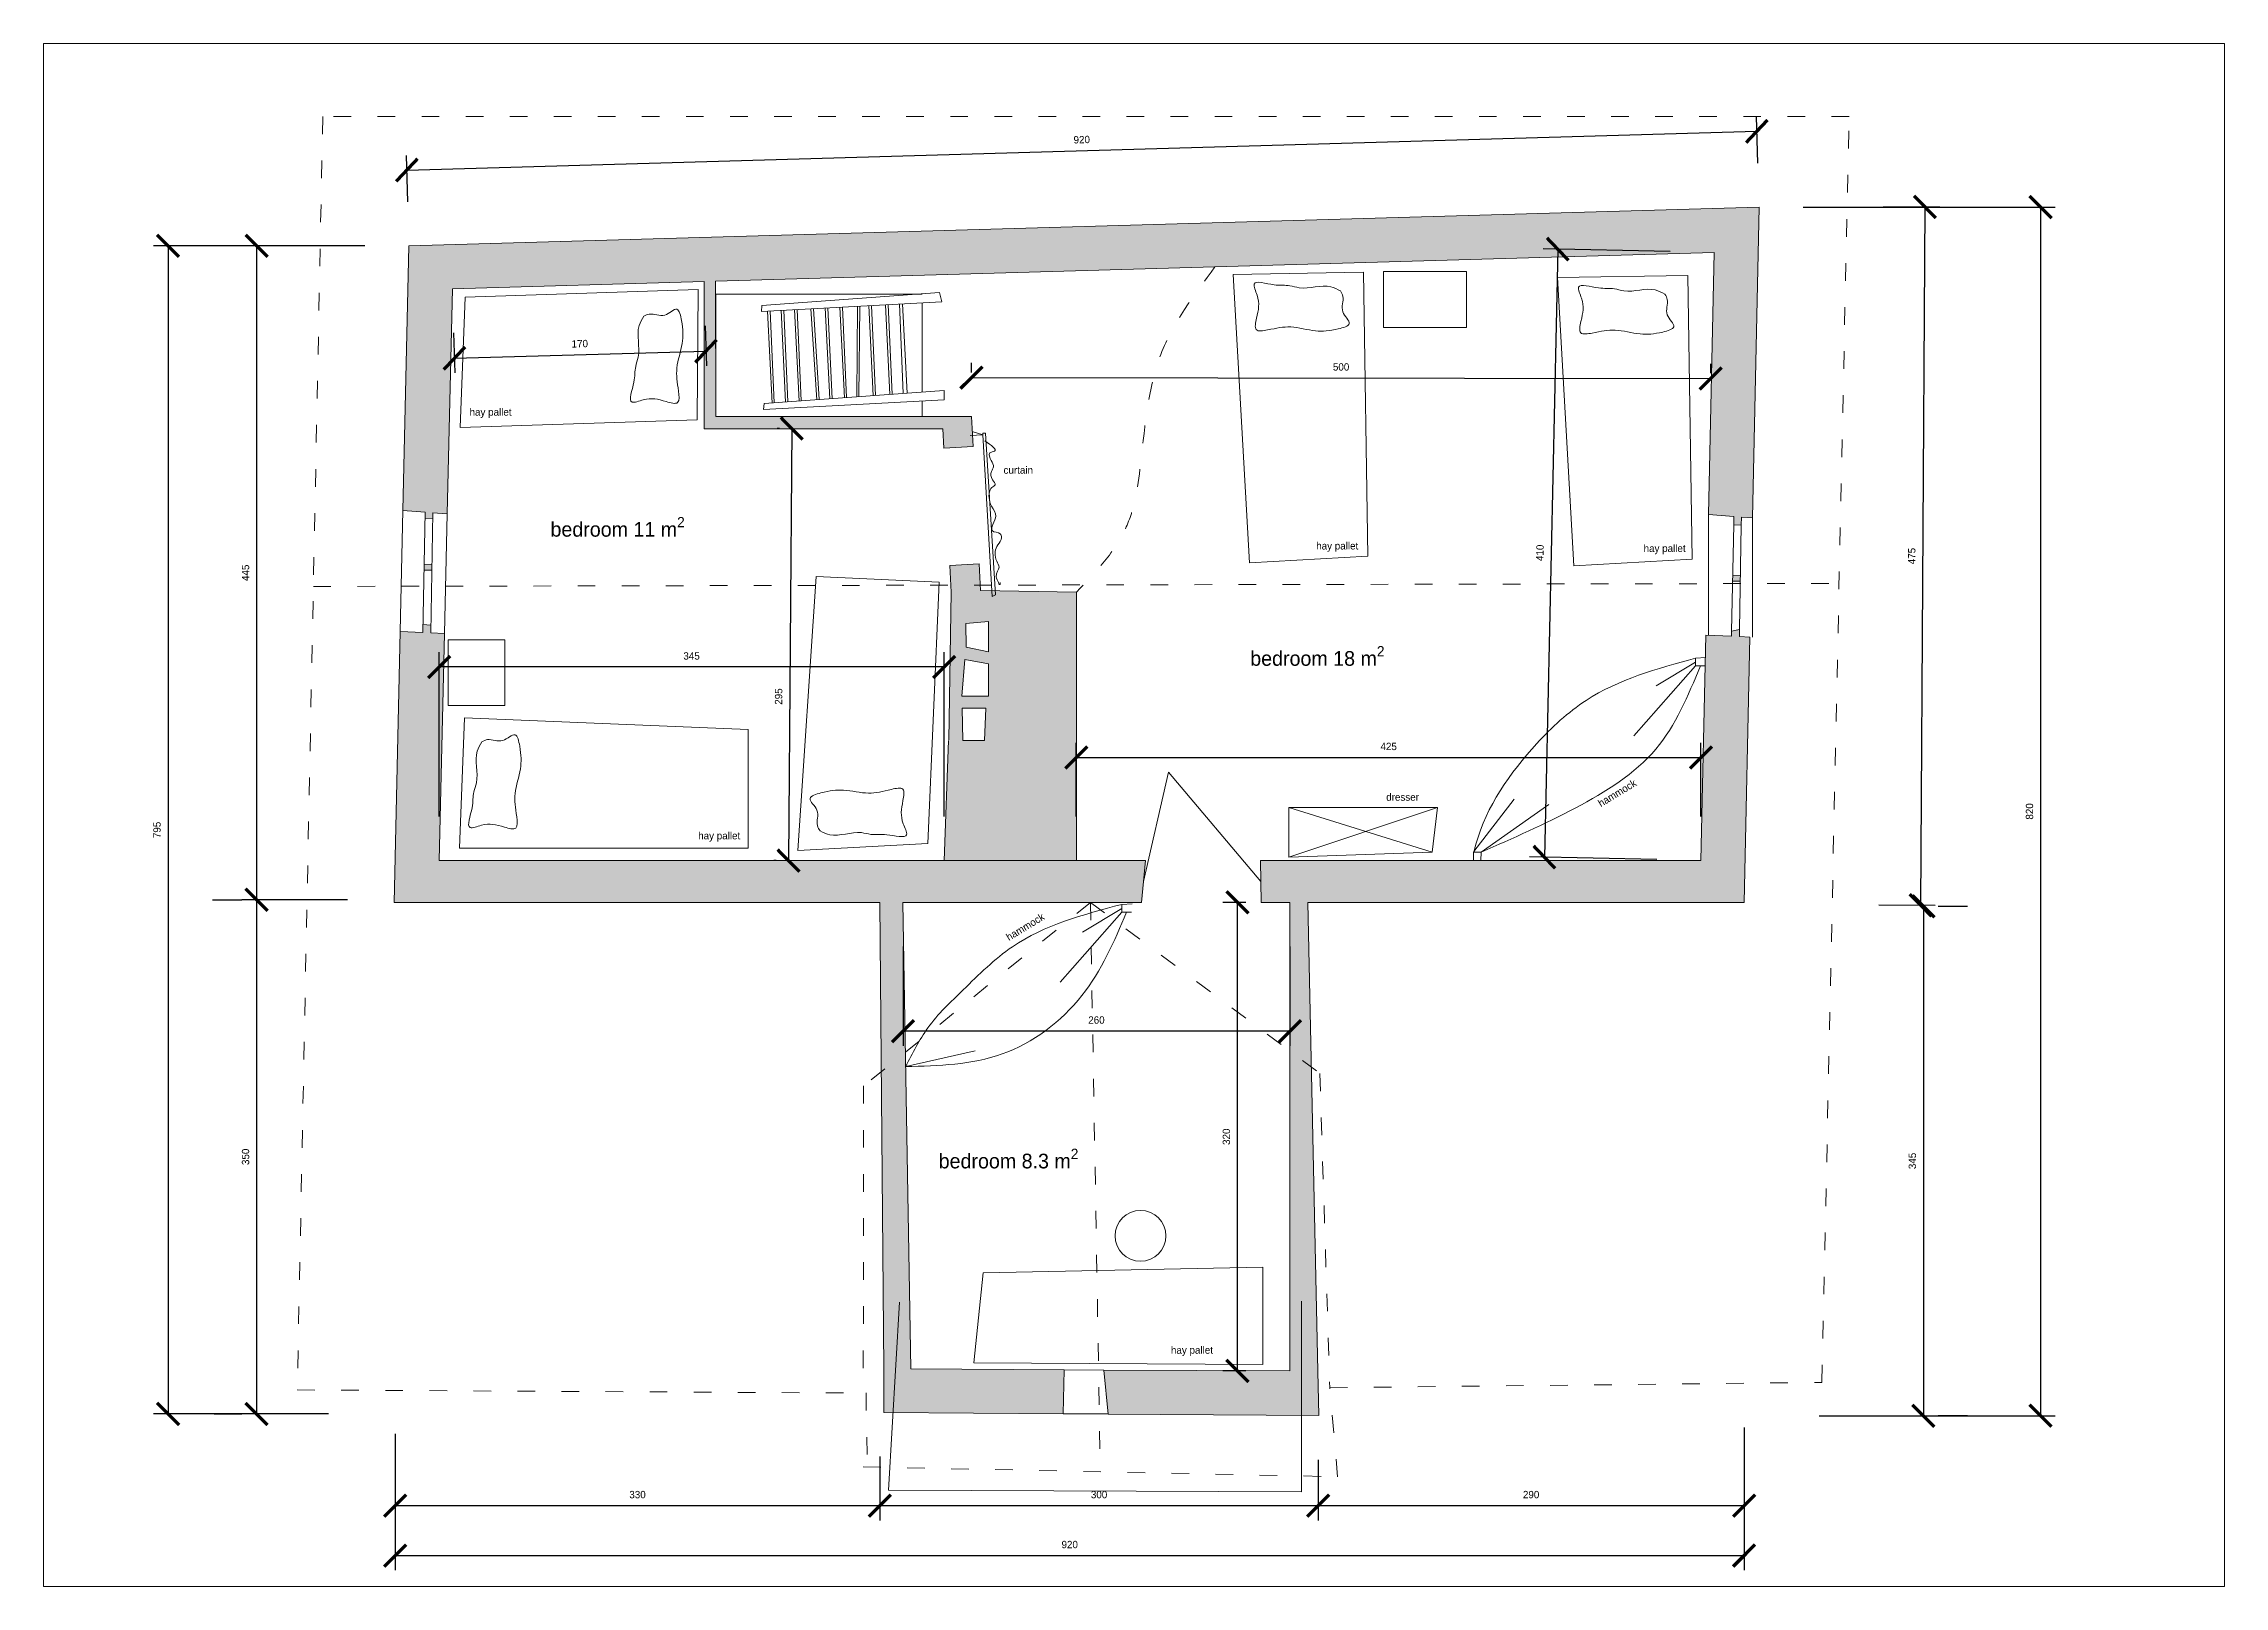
# Model space of a CAD drawing. Header units: centimetres. Extents: x 2280 to 32242, y -4577 to 2534.
# Drawn here: x 15532 to 17017, y 340 to 1390 of the extents above; entities that cross this region are included whole.
import ezdxf

# ---------------------------------------------------------------- set-up
doc = ezdxf.new("R2010")
doc.units = ezdxf.units.CM
doc.linetypes.add('ACAD_ISO03W100', pattern=[30, 12, -18])
doc.layers.get('0').update_dxf_attribs({"lineweight": 15})
for name, color, linetype, lineweight in [('dim', 40, 'Continuous', 0), ('drzwi', 82, 'Continuous', 15), ('obiekty', 22, 'Continuous', 5), ('przerywana', 7, 'ACAD_ISO03W100', 0)]:
    doc.layers.add(name, color=color, linetype=linetype, lineweight=lineweight)
doc.styles.get("Standard").update_dxf_attribs({"font": 'cdm.shx'})
doc.dimstyles.new('mojje', dxfattribs={"dimtxt": 5, "dimasz": 15, "dimexe": 10, "dimexo": 30, "dimgap": 5, "dimtad": 1, "dimtxsty": 'Standard', "dimblk": 'ARCHTICK', "dimcen": 0, "dimadec": 0, "dimazin": 0, "dimtfac": 1, "dimtmove": 0, "dimatfit": 3, "dimldrblk": 'NONE', "dimfxl": 1, "dimarcsym": 2})

msp = doc.modelspace()

# ---------------------------------------------------------------- texts
at = {"layer": 'dim', "attachment_point": 1}
for s, width, insert, char_height in [('\\A1;{\\Fcdm_nc|c238;hay pallet }', 132.49912, (15822.224, 1141.839), 5), ('\\A1;{\\Fcdm_nc|c238;curtain}', 132.49912, (16185.839, 1102.335), 5), ('\\A1;{\\Fcdm_nc|c238;bedroom 11 m\\H0.7x;\\S2^ ;}', 134.59706, (15877.329, 1067.891), 10), ('\\A1;{\\Fcdm_nc|c238;hay pallet }', 132.49912, (16398.759, 1050.777), 5), ('\\A1;{\\Fcdm_nc|c238;hay pallet }', 132.49912, (16621.696, 1049.057), 5), ('\\A1;{\\Fcdm_nc|c238;bedroom 18 m\\H0.7x;\\S2^ ;}', 134.59706, (16353.833, 980.022), 10), ('\\A1;{\\Fcdm_nc|c238;dresser}', 132.49912, (16446.429, 879.763), 5), ('\\A1;{\\Fcdm_nc|c238;hay pallet }', 132.49912, (15977.926, 853.469), 5), ('\\A1;{\\Fcdm_nc|c238;bedroom 8.3 m\\H0.7x;\\S2^ ;}', 98.31381, (16141.679, 637.94), 10), ('\\A1;{\\Fcdm_nc|c238;hay pallet }', 132.49912, (16299.841, 503.382), 5)]:
    msp.add_mtext_dynamic_manual_height_columns(s, width=width, gutter_width=12.5, heights=[0], dxfattribs=dict(at, insert=insert, char_height=char_height))
at = {"layer": 'dim', "char_height": 5, "attachment_point": 1, "rotation": 31.243932}
for insert in [(16590.016, 874.624), (16186.93, 783.572)]:
    msp.add_mtext_dynamic_manual_height_columns('\\A1;{\\Fcdm_nc|c238;hammock}', width=132.49912, gutter_width=12.5, heights=[0], dxfattribs=dict(at, insert=insert))

# ---------------------------------------------------------------- blocks, each defined once
blk = doc.blocks.new('_ArchTick')
at = {"color": 0, "linetype": 'ByBlock', "const_width": 0.15}
blk.add_lwpolyline([(-0.5, -0.5), (0.5, 0.5)], dxfattribs=at)
blk = doc.blocks.new('*D81')
at = {"layer": 'Defpoints', "color": 0, "transparency": 16777216}
for p in [(15781, 1252.4), (15616.9, 457.4), (15756.1, 457.4)]:
    blk.add_point(p, dxfattribs=at)
at = {"layer": 'dim', "color": 0, "lineweight": -2, "transparency": 16777216}
for p, q in [((15751, 1252.4), (15606.9, 1252.4)), ((15616.9, 1252.4), (15616.9, 457.4)), ((15726.1, 457.4), (15606.9, 457.4))]:
    blk.add_line(p, q, dxfattribs=at)
at = {"layer": 'dim', "color": 0, "lineweight": -2, "transparency": 16777216, "xscale": 15, "yscale": 15, "zscale": 15}
for p, rotation in [((15616.9, 1252.4), 90), ((15616.9, 457.4), 270)]:
    blk.add_blockref('_ArchTick', p, dxfattribs=dict(at, rotation=rotation))
at = {"layer": 'dim', "color": 0, "transparency": 16777216, "insert": (15609.4, 854.9), "char_height": 5, "attachment_point": 5, "rotation": 90}
blk.add_mtext('795', dxfattribs=at)
blk = doc.blocks.new('_None')
blk = doc.blocks.new('*D82')
at = {"layer": 'Defpoints', "color": 0, "transparency": 16777216}
for p in [(15781, 1252.4), (15677.2, 807.4), (15677.2, 807.4)]:
    blk.add_point(p, dxfattribs=at)
at = {"layer": 'dim', "color": 0, "lineweight": -2, "transparency": 16777216}
for p, q in [((15751, 1252.4), (15667.2, 1252.4)), ((15677.2, 1252.4), (15677.2, 807.4)), ((15647.2, 807.4), (15667.2, 807.4))]:
    blk.add_line(p, q, dxfattribs=at)
at = {"layer": 'dim', "color": 0, "lineweight": -2, "transparency": 16777216, "xscale": 15, "yscale": 15, "zscale": 15}
for p, rotation in [((15677.2, 1252.4), 90), ((15677.2, 807.4), 270)]:
    blk.add_blockref('_ArchTick', p, dxfattribs=dict(at, rotation=rotation))
at = {"layer": 'dim', "color": 0, "transparency": 16777216, "insert": (15669.7, 1029.9), "char_height": 5, "attachment_point": 5, "rotation": 90}
blk.add_mtext('445', dxfattribs=at)
blk = doc.blocks.new('*D75')
at = {"layer": 'Defpoints', "color": 0, "transparency": 16777216}
for p in [(15769, 807.4), (15677.2, 457.4), (15678.3, 457.4)]:
    blk.add_point(p, dxfattribs=at)
at = {"layer": 'dim', "color": 0, "lineweight": -2, "transparency": 16777216}
for p, q in [((15739, 807.4), (15667.2, 807.4)), ((15677.2, 807.4), (15677.2, 457.4)), ((15648.3, 457.4), (15667.2, 457.4))]:
    blk.add_line(p, q, dxfattribs=at)
at = {"layer": 'dim', "color": 0, "lineweight": -2, "transparency": 16777216, "xscale": 15, "yscale": 15, "zscale": 15}
for p, rotation in [((15677.2, 807.4), 90), ((15677.2, 457.4), 270)]:
    blk.add_blockref('_ArchTick', p, dxfattribs=dict(at, rotation=rotation))
at = {"layer": 'dim', "color": 0, "transparency": 16777216, "insert": (15669.7, 632.4), "char_height": 5, "attachment_point": 5, "rotation": 90}
blk.add_mtext('350', dxfattribs=at)
blk = doc.blocks.new('*D83')
at = {"layer": 'Defpoints', "color": 0, "transparency": 16777216}
for p in [(16700.3, 1278.8), (16711.3, 456.2), (16892, 456.2)]:
    blk.add_point(p, dxfattribs=at)
at = {"layer": 'dim', "color": 0, "lineweight": -2, "transparency": 16777216}
for p, q in [((16730.3, 1278.8), (16902, 1278.8)), ((16892, 1278.8), (16892, 456.2)), ((16741.3, 456.2), (16902, 456.2))]:
    blk.add_line(p, q, dxfattribs=at)
at = {"layer": 'dim', "color": 0, "lineweight": -2, "transparency": 16777216, "xscale": 15, "yscale": 15, "zscale": 15}
for p, rotation in [((16892, 1278.8), 90), ((16892, 456.2), 270)]:
    blk.add_blockref('_ArchTick', p, dxfattribs=dict(at, rotation=rotation))
at = {"layer": 'dim', "color": 0, "transparency": 16777216, "insert": (16884.5, 867.5), "char_height": 5, "attachment_point": 5, "rotation": 90}
blk.add_mtext('820', dxfattribs=at)
blk = doc.blocks.new('*D84')
at = {"layer": 'Defpoints', "color": 0, "transparency": 16777216}
for p in [(16754.9, 1279.3), (16751.8, 804), (16810.3, 803.7)]:
    blk.add_point(p, dxfattribs=at)
at = {"layer": 'dim', "color": 0, "lineweight": -2, "transparency": 16777216}
for p, q in [((16784.9, 1279.1), (16823.3, 1278.9)), ((16813.3, 1278.9), (16810.3, 803.7)), ((16781.8, 803.9), (16820.3, 803.6))]:
    blk.add_line(p, q, dxfattribs=at)
at = {"layer": 'dim', "color": 0, "lineweight": -2, "transparency": 16777216, "xscale": 15, "yscale": 15, "zscale": 15}
for p, rotation in [((16813.3, 1278.9), 89.63233898951948), ((16810.3, 803.7), 269.6323389895194)]:
    blk.add_blockref('_ArchTick', p, dxfattribs=dict(at, rotation=rotation))
at = {"layer": 'dim', "color": 0, "transparency": 16777216, "insert": (16804.3, 1041.3), "char_height": 5, "attachment_point": 5, "rotation": 89.6323}
blk.add_mtext('475', dxfattribs=at)
blk = doc.blocks.new('*D85')
at = {"layer": 'Defpoints', "color": 0, "transparency": 16777216}
for p in [(16698.8, 1330.4), (16700.3, 1278.8), (15781, 1252.4)]:
    blk.add_point(p, dxfattribs=at)
at = {"layer": 'dim', "color": 0, "lineweight": -2, "transparency": 16777216}
for p, q in [((16699.4, 1308.8), (16698.5, 1340.4)), ((15779.5, 1304), (16698.8, 1330.4)), ((15780.1, 1282.4), (15779.2, 1314))]:
    blk.add_line(p, q, dxfattribs=at)
at = {"layer": 'dim', "color": 0, "lineweight": -2, "transparency": 16777216, "xscale": 15, "yscale": 15, "zscale": 15}
for p, rotation in [((16698.8, 1330.4), 1.646418013730488), ((15779.5, 1304), 181.6464180137305)]:
    blk.add_blockref('_ArchTick', p, dxfattribs=dict(at, rotation=rotation))
at = {"layer": 'dim', "color": 0, "transparency": 16777216, "insert": (16239.1, 1324.7), "char_height": 5, "attachment_point": 5, "rotation": 1.6464}
blk.add_mtext('920', dxfattribs=at)
blk = doc.blocks.new('*D76')
at = {"layer": 'Defpoints', "color": 0, "transparency": 16777216}
for p in [(15771.6, 473.8), (16101.6, 458.4), (16101.6, 395)]:
    blk.add_point(p, dxfattribs=at)
at = {"layer": 'dim', "color": 0, "lineweight": -2, "transparency": 16777216}
for p, q in [((15771.6, 443.8), (15771.6, 385)), ((16101.6, 428.4), (16101.6, 385)), ((15771.6, 395), (16101.6, 395))]:
    blk.add_line(p, q, dxfattribs=at)
at = {"layer": 'dim', "color": 0, "lineweight": -2, "transparency": 16777216, "xscale": 15, "yscale": 15, "zscale": 15, "rotation": 180}
blk.add_blockref('_ArchTick', (15771.6, 395), dxfattribs=at)
at = {"layer": 'dim', "color": 0, "lineweight": -2, "transparency": 16777216, "xscale": 15, "yscale": 15, "zscale": 15}
blk.add_blockref('_ArchTick', (16101.6, 395), dxfattribs=at)
at = {"layer": 'dim', "color": 0, "transparency": 16777216, "insert": (15936.6, 402.5), "char_height": 5, "attachment_point": 5}
blk.add_mtext('330', dxfattribs=at)
blk = doc.blocks.new('*D77')
at = {"layer": 'Defpoints', "color": 0, "transparency": 16777216}
for p in [(16690.1, 478.3), (16400.1, 456.2), (16690.1, 395)]:
    blk.add_point(p, dxfattribs=at)
at = {"layer": 'dim', "color": 0, "lineweight": -2, "transparency": 16777216}
for p, q in [((16690.1, 448.3), (16690.1, 385)), ((16400.1, 426.2), (16400.1, 385)), ((16400.1, 395), (16690.1, 395))]:
    blk.add_line(p, q, dxfattribs=at)
at = {"layer": 'dim', "color": 0, "lineweight": -2, "transparency": 16777216, "xscale": 15, "yscale": 15, "zscale": 15, "rotation": 180}
blk.add_blockref('_ArchTick', (16400.1, 395), dxfattribs=at)
at = {"layer": 'dim', "color": 0, "lineweight": -2, "transparency": 16777216, "xscale": 15, "yscale": 15, "zscale": 15}
blk.add_blockref('_ArchTick', (16690.1, 395), dxfattribs=at)
at = {"layer": 'dim', "color": 0, "transparency": 16777216, "insert": (16545.1, 402.5), "char_height": 5, "attachment_point": 5}
blk.add_mtext('290', dxfattribs=at)
blk = doc.blocks.new('*D78')
at = {"layer": 'Defpoints', "color": 0, "transparency": 16777216}
for p in [(16101.6, 395), (16400.1, 395), (16400.1, 395)]:
    blk.add_point(p, dxfattribs=at)
at = {"layer": 'dim', "color": 0, "lineweight": -2, "transparency": 16777216}
for p, q in [((16101.6, 425), (16101.6, 405)), ((16400.1, 425), (16400.1, 405)), ((16101.6, 395), (16400.1, 395))]:
    blk.add_line(p, q, dxfattribs=at)
at = {"layer": 'dim', "color": 0, "lineweight": -2, "transparency": 16777216, "xscale": 15, "yscale": 15, "zscale": 15, "rotation": 180}
blk.add_blockref('_ArchTick', (16101.6, 395), dxfattribs=at)
at = {"layer": 'dim', "color": 0, "lineweight": -2, "transparency": 16777216, "xscale": 15, "yscale": 15, "zscale": 15}
blk.add_blockref('_ArchTick', (16400.1, 395), dxfattribs=at)
at = {"layer": 'dim', "color": 0, "transparency": 16777216, "insert": (16250.9, 402.5), "char_height": 5, "attachment_point": 5}
blk.add_mtext('300', dxfattribs=at)
blk = doc.blocks.new('*D79')
at = {"layer": 'Defpoints', "color": 0, "transparency": 16777216}
for p in [(16812.2, 802.9), (16812.2, 456.2), (16812.2, 456.2)]:
    blk.add_point(p, dxfattribs=at)
at = {"layer": 'dim', "color": 0, "lineweight": -2, "transparency": 16777216}
for p, q in [((16812.2, 802.9), (16812.2, 456.2)), ((16842.2, 802.9), (16822.2, 802.9)), ((16842.2, 456.2), (16822.2, 456.2))]:
    blk.add_line(p, q, dxfattribs=at)
at = {"layer": 'dim', "color": 0, "lineweight": -2, "transparency": 16777216, "xscale": 15, "yscale": 15, "zscale": 15}
for p, rotation in [((16812.2, 802.9), 90), ((16812.2, 456.2), 270)]:
    blk.add_blockref('_ArchTick', p, dxfattribs=dict(at, rotation=rotation))
at = {"layer": 'dim', "color": 0, "transparency": 16777216, "insert": (16804.7, 629.6), "char_height": 5, "attachment_point": 5, "rotation": 90}
blk.add_mtext('345', dxfattribs=at)
blk = doc.blocks.new('*D80')
at = {"layer": 'Defpoints', "color": 0, "transparency": 16777216}
for p in [(15771.6, 468.2), (16690.1, 416.6), (16690.1, 361)]:
    blk.add_point(p, dxfattribs=at)
at = {"layer": 'dim', "color": 0, "lineweight": -2, "transparency": 16777216}
for p, q in [((15771.6, 438.2), (15771.6, 351)), ((16690.1, 386.6), (16690.1, 351)), ((15771.6, 361), (16690.1, 361))]:
    blk.add_line(p, q, dxfattribs=at)
at = {"layer": 'dim', "color": 0, "lineweight": -2, "transparency": 16777216, "xscale": 15, "yscale": 15, "zscale": 15, "rotation": 180}
blk.add_blockref('_ArchTick', (15771.6, 361), dxfattribs=at)
at = {"layer": 'dim', "color": 0, "lineweight": -2, "transparency": 16777216, "xscale": 15, "yscale": 15, "zscale": 15}
blk.add_blockref('_ArchTick', (16690.1, 361), dxfattribs=at)
at = {"layer": 'dim', "color": 0, "transparency": 16777216, "insert": (16230.9, 368.5), "char_height": 5, "attachment_point": 5}
blk.add_mtext('920', dxfattribs=at)
blk = doc.blocks.new('*D86')
at = {"layer": 'Defpoints', "color": 0, "transparency": 16777216}
for p in [(15801.5, 965.8), (15801.5, 834), (16145.4, 834)]:
    blk.add_point(p, dxfattribs=at)
at = {"layer": 'dim', "color": 0, "lineweight": -2, "transparency": 16777216}
for p, q in [((15801.5, 864), (15801.5, 975.8)), ((16145.4, 965.8), (15801.5, 965.8)), ((16145.4, 864), (16145.4, 975.8))]:
    blk.add_line(p, q, dxfattribs=at)
at = {"layer": 'dim', "color": 0, "lineweight": -2, "transparency": 16777216, "xscale": 15, "yscale": 15, "zscale": 15, "rotation": 180}
blk.add_blockref('_ArchTick', (15801.5, 965.8), dxfattribs=at)
at = {"layer": 'dim', "color": 0, "lineweight": -2, "transparency": 16777216, "xscale": 15, "yscale": 15, "zscale": 15}
blk.add_blockref('_ArchTick', (16145.4, 965.8), dxfattribs=at)
at = {"layer": 'dim', "color": 0, "transparency": 16777216, "insert": (15973.4, 973.3), "char_height": 5, "attachment_point": 5}
blk.add_mtext('345', dxfattribs=at)
blk = doc.blocks.new('*D87')
at = {"layer": 'Defpoints', "color": 0, "transparency": 16777216}
for p in [(16117.4, 805.6), (16380.9, 805.6), (16117.4, 718)]:
    blk.add_point(p, dxfattribs=at)
at = {"layer": 'dim', "color": 0, "lineweight": -2, "transparency": 16777216}
for p, q in [((16117.4, 775.6), (16117.4, 708)), ((16380.9, 775.6), (16380.9, 708)), ((16380.9, 718), (16117.4, 718))]:
    blk.add_line(p, q, dxfattribs=at)
at = {"layer": 'dim', "color": 0, "lineweight": -2, "transparency": 16777216, "xscale": 15, "yscale": 15, "zscale": 15, "rotation": 180}
blk.add_blockref('_ArchTick', (16117.4, 718), dxfattribs=at)
at = {"layer": 'dim', "color": 0, "lineweight": -2, "transparency": 16777216, "xscale": 15, "yscale": 15, "zscale": 15}
blk.add_blockref('_ArchTick', (16380.9, 718), dxfattribs=at)
at = {"layer": 'dim', "color": 0, "transparency": 16777216, "insert": (16249.1, 725.5), "char_height": 5, "attachment_point": 5}
blk.add_mtext('260', dxfattribs=at)
blk = doc.blocks.new('*D88')
at = {"layer": 'Defpoints', "color": 0, "transparency": 16777216}
for p in [(16345.1, 805.6), (16380.9, 805.6), (16380.9, 486.7)]:
    blk.add_point(p, dxfattribs=at)
at = {"layer": 'dim', "color": 0, "lineweight": -2, "transparency": 16777216}
for p, q in [((16350.9, 805.6), (16335.1, 805.6)), ((16345.1, 486.7), (16345.1, 805.6)), ((16350.9, 486.7), (16335.1, 486.7))]:
    blk.add_line(p, q, dxfattribs=at)
at = {"layer": 'dim', "color": 0, "lineweight": -2, "transparency": 16777216, "xscale": 15, "yscale": 15, "zscale": 15}
for p, rotation in [((16345.1, 805.6), 90), ((16345.1, 486.7), 270)]:
    blk.add_blockref('_ArchTick', p, dxfattribs=dict(at, rotation=rotation))
at = {"layer": 'dim', "color": 0, "transparency": 16777216, "insert": (16337.6, 646.1), "char_height": 5, "attachment_point": 5, "rotation": 90}
blk.add_mtext('320', dxfattribs=at)
blk = doc.blocks.new('*D89')
at = {"layer": 'Defpoints', "color": 0, "transparency": 16777216}
for p in [(16660.7, 904.2), (16235.4, 834), (16660.7, 834)]:
    blk.add_point(p, dxfattribs=at)
at = {"layer": 'dim', "color": 0, "lineweight": -2, "transparency": 16777216}
for p, q in [((16235.4, 864), (16235.4, 914.2)), ((16660.7, 864), (16660.7, 914.2)), ((16235.4, 904.2), (16660.7, 904.2))]:
    blk.add_line(p, q, dxfattribs=at)
at = {"layer": 'dim', "color": 0, "lineweight": -2, "transparency": 16777216, "xscale": 15, "yscale": 15, "zscale": 15, "rotation": 180}
blk.add_blockref('_ArchTick', (16235.4, 904.2), dxfattribs=at)
at = {"layer": 'dim', "color": 0, "lineweight": -2, "transparency": 16777216, "xscale": 15, "yscale": 15, "zscale": 15}
blk.add_blockref('_ArchTick', (16660.7, 904.2), dxfattribs=at)
at = {"layer": 'dim', "color": 0, "transparency": 16777216, "insert": (16448.1, 911.7), "char_height": 5, "attachment_point": 5}
blk.add_mtext('425', dxfattribs=at)
blk = doc.blocks.new('*D90')
at = {"layer": 'Defpoints', "color": 0, "transparency": 16777216}
for p in [(16669.8, 1247.9), (16554.1, 836.4), (16660.7, 834)]:
    blk.add_point(p, dxfattribs=at)
at = {"layer": 'dim', "color": 0, "lineweight": -2, "transparency": 16777216}
for p, q in [((16639.8, 1248.6), (16553.2, 1250.5)), ((16563.2, 1250.2), (16554.1, 836.4)), ((16630.7, 834.7), (16544.1, 836.6))]:
    blk.add_line(p, q, dxfattribs=at)
at = {"layer": 'dim', "color": 0, "lineweight": -2, "transparency": 16777216, "xscale": 15, "yscale": 15, "zscale": 15}
for p, rotation in [((16563.2, 1250.2), 88.7400585397025), ((16554.1, 836.4), 268.7400585397025)]:
    blk.add_blockref('_ArchTick', p, dxfattribs=dict(at, rotation=rotation))
at = {"layer": 'dim', "color": 0, "transparency": 16777216, "insert": (16551.1, 1043.5), "char_height": 5, "attachment_point": 5, "rotation": 88.7401}
blk.add_mtext('410', dxfattribs=at)
blk = doc.blocks.new('*D91')
at = {"layer": 'Defpoints', "color": 0, "transparency": 16777216}
for p in [(16667.4, 1162.2), (16164, 1136.3), (16667.3, 1135.8)]:
    blk.add_point(p, dxfattribs=at)
at = {"layer": 'dim', "color": 0, "lineweight": -2, "transparency": 16777216}
for p, q in [((16164, 1162.8), (16667.4, 1162.2)), ((16164.1, 1166.3), (16164.1, 1172.8)), ((16667.4, 1165.8), (16667.4, 1172.2))]:
    blk.add_line(p, q, dxfattribs=at)
at = {"layer": 'dim', "color": 0, "lineweight": -2, "transparency": 16777216, "xscale": 15, "yscale": 15, "zscale": 15}
for p, rotation in [((16164, 1162.8), 179.9371407600286), ((16667.4, 1162.2), 359.9371407600287)]:
    blk.add_blockref('_ArchTick', p, dxfattribs=dict(at, rotation=rotation))
at = {"layer": 'dim', "color": 0, "transparency": 16777216, "insert": (16415.7, 1170), "char_height": 5, "attachment_point": 5, "rotation": 359.9371}
blk.add_mtext('500', dxfattribs=at)
blk = doc.blocks.new('*D92')
at = {"layer": 'Defpoints', "color": 0, "transparency": 16777216}
for p in [(15810.5, 1223.2), (15981.9, 1228.1), (15983.2, 1180.8)]:
    blk.add_point(p, dxfattribs=at)
at = {"layer": 'dim', "color": 0, "lineweight": -2, "transparency": 16777216}
for p, q in [((15811.4, 1193.2), (15812.2, 1165.9)), ((15982.7, 1198.1), (15983.5, 1170.8)), ((15811.9, 1175.9), (15983.2, 1180.8))]:
    blk.add_line(p, q, dxfattribs=at)
at = {"layer": 'dim', "color": 0, "lineweight": -2, "transparency": 16777216, "xscale": 15, "yscale": 15, "zscale": 15}
for p, rotation in [((15983.2, 1180.8), 1.646418013730437), ((15811.9, 1175.9), 181.6464180137304)]:
    blk.add_blockref('_ArchTick', p, dxfattribs=dict(at, rotation=rotation))
at = {"layer": 'dim', "color": 0, "transparency": 16777216, "insert": (15897.3, 1185.8), "char_height": 5, "attachment_point": 5, "rotation": 1.6464}
blk.add_mtext('170', dxfattribs=at)
blk = doc.blocks.new('*D93')
at = {"layer": 'Defpoints', "color": 0, "transparency": 16777216}
for p in [(16063.2, 1127.9), (16039.4, 834), (16061, 833.8)]:
    blk.add_point(p, dxfattribs=at)
at = {"layer": 'dim', "color": 0, "lineweight": -2, "transparency": 16777216}
for p, q in [((16033.2, 1128.1), (16031.6, 1128.2)), ((16041.6, 1128.1), (16039.4, 834)), ((16031, 834), (16029.4, 834))]:
    blk.add_line(p, q, dxfattribs=at)
at = {"layer": 'dim', "color": 0, "lineweight": -2, "transparency": 16777216, "xscale": 15, "yscale": 15, "zscale": 15}
for p, rotation in [((16041.6, 1128.1), 89.57022174610346), ((16039.4, 834), 269.5702217461035)]:
    blk.add_blockref('_ArchTick', p, dxfattribs=dict(at, rotation=rotation))
at = {"layer": 'dim', "color": 0, "transparency": 16777216, "insert": (16032.7, 945.7), "char_height": 5, "attachment_point": 5, "rotation": 89.5702}
blk.add_mtext('295', dxfattribs=at)

# ---------------------------------------------------------------- dimensions: what is measured, and where the dimension line sits
at = {"layer": 'dim'}
for base, p1, p2, angle, text, picture, middle in [((16698.791, 1330.427), (15780.971, 1252.366), (16700.275, 1278.79), 1.646418, '920', '*D85', (16239.331, 1317.22)), ((16039.38, 833.959), (16063.161, 1127.923), (16060.955, 833.797), 269.570222, '295', '*D93', (16040.218, 945.694))]:
    dim = msp.add_linear_dim(base=base, p1=p1, p2=p2, angle=angle, text=text, dimstyle='mojje', dxfattribs=at)
    dim.commit()
    dim.dimension.update_dxf_attribs({"geometry": picture, "text_midpoint": middle, "dimtype": 161})
for base, p1, p2, text, picture, middle in [((16892.014, 456.245), (16700.275, 1278.79), (16711.273, 456.245), '820', '*D83', (16884.514, 867.517)), ((16345.109, 805.561), (16380.876, 486.689), (16380.876, 805.561), '320', '*D88', (16337.609, 646.125)), ((16812.24, 456.245), (16812.24, 802.943), (16812.24, 456.245), '345', '*D79', (16804.74, 629.594))]:
    dim = msp.add_linear_dim(base=base, p1=p1, p2=p2, angle=90, text=text, dimstyle='mojje', dxfattribs=at)
    dim.commit()
    dim.dimension.update_dxf_attribs({"geometry": picture, "text_midpoint": middle})
for p1, p2, distance, text, picture, middle in [((16754.898, 1279.291), (16751.848, 804.049), 58.449, '475', '*D84', (16804.321, 1041.343)), ((16669.8, 1247.901), (16660.697, 834.02), -106.632, '410', '*D90', (16551.144, 1043.47)), ((15810.51, 1223.202), (15981.887, 1228.128), -47.335, '170', '*D92', (15897.343, 1185.846)), ((16164.019, 1136.32), (16667.334, 1135.768), 26.448, '500', '*D91', (16415.714, 1169.992))]:
    dim = msp.add_aligned_dim(p1=p1, p2=p2, distance=distance, text=text, dimstyle='mojje', dxfattribs=at)
    dim.commit()
    dim.dimension.update_dxf_attribs({"geometry": picture, "text_midpoint": middle})
for base, p1, p2, picture, middle in [((15616.881, 457.369), (15780.971, 1252.366), (15756.073, 457.369), '*D81', (15609.381, 854.868)), ((15677.19, 807.367), (15780.971, 1252.366), (15677.19, 807.367), '*D82', (15669.69, 1029.866)), ((15677.19, 457.369), (15768.987, 807.367), (15678.268, 457.369), '*D75', (15669.69, 632.368))]:
    dim = msp.add_linear_dim(base=base, p1=p1, p2=p2, angle=90, dimstyle='mojje', dxfattribs=at)
    dim.commit()
    dim.dimension.update_dxf_attribs({"geometry": picture, "text_midpoint": middle})
for base, p1, p2, text, picture, middle in [((15801.455, 965.822), (16145.43, 834.02), (15801.455, 834.02), '345', '*D86', (15973.442, 973.322)), ((16660.697, 904.197), (16235.443, 834.02), (16660.697, 834.02), '425', '*D89', (16448.07, 911.697)), ((16117.356, 717.955), (16380.876, 805.561), (16117.356, 805.561), '260', '*D87', (16249.116, 725.455)), ((16690.127, 361.008), (15771.619, 468.182), (16690.127, 416.644), '920', '*D80', (16230.873, 368.508)), ((16400.126, 394.995), (16101.637, 394.995), (16400.126, 394.995), '300', '*D78', (16250.882, 402.495))]:
    dim = msp.add_linear_dim(base=base, p1=p1, p2=p2, text=text, dimstyle='mojje', dxfattribs=at)
    dim.commit()
    dim.dimension.update_dxf_attribs({"geometry": picture, "text_midpoint": middle})
for base, p1, p2, picture, middle in [((16690.127, 394.995), (16400.126, 456.248), (16690.127, 478.292), '*D77', (16545.127, 402.495)), ((16101.637, 394.995), (15771.64, 473.755), (16101.637, 458.447), '*D76', (15936.638, 402.495))]:
    dim = msp.add_linear_dim(base=base, p1=p1, p2=p2, dimstyle='mojje', dxfattribs=at)
    dim.commit()
    dim.dimension.update_dxf_attribs({"geometry": picture, "text_midpoint": middle})

# ---------------------------------------------------------------- hatches: boundary and pattern name
h = msp.add_hatch(color=256)
h.dxf.hatch_style = 1
h.paths.add_polyline_path([(16694.001, 986.19), (16686.969, 986.496), (16687.045, 991.289), (16681.532, 990.203), (16681.456, 986.735), (16664.073, 987.49), (16660.697, 834.02), (16360.908, 834.02), (16361.254, 805.561), (16380.876, 805.561), (16380.876, 486.689), (16254.223, 487.254), (16257.016, 457.312), (16400.526, 456.245), (16399.842, 486.605), (16393.095, 805.561), (16690.127, 805.561)])
h.paths.add_polyline_path([(16227.051, 487.456), (16122.699, 488.068), (16117.356, 805.561), (16279.849, 805.561), (16282.438, 834.02), (15801.455, 834.02), (15805.052, 988.621), (15795.842, 989.021), (15795.925, 994.241), (15790.418, 994.681), (15790.3, 989.262), (15775.024, 989.925), (15770.846, 805.561), (16101.637, 805.561), (16104.429, 488.175), (16104.429, 458.447), (16226.427, 457.54)])
h.paths.add_polyline_path([(16669.8, 1247.901), (16665.878, 1069.57), (16683.239, 1068.221), (16683.114, 1062.511), (16688.172, 1062.441), (16688.257, 1067.831), (16695.739, 1067.249), (16700.275, 1278.79), (15780.971, 1252.366), (15776.892, 1072.384), (15792.092, 1071.202), (15792.001, 1067.03), (15797.077, 1066.96), (15797.138, 1070.81), (15806.947, 1070.048), (15810.51, 1223.202), (15981.887, 1228.128), (15981.901, 1127.923), (16144.421, 1127.923), (16145.089, 1114.822), (16165.061, 1115.886), (16164.019, 1136.32), (15989.818, 1136.32), (15989.805, 1228.356)])
h.paths.add_polyline_path([(15796.58, 1035.58), (15791.316, 1035.742), (15791.226, 1031.634), (15796.517, 1031.634)])
h.paths.add_polyline_path([(16235.443, 1016.786), (16170.06, 1017.805), (16169.13, 1036.051), (16149.159, 1034.986), (16150.086, 1016.786), (16148.479, 916.289), (16145.43, 834.02), (16235.443, 834.02)])
h.paths.add_polyline_path([(16172.964, 915.835), (16158.051, 915.835), (16157.746, 937.731), (16173.877, 937.731)], flags=16)
h.paths.add_polyline_path([(16175.703, 945.942), (16157.442, 945.942), (16159.572, 970.879), (16175.703, 967.838)], flags=16)
h.paths.add_polyline_path([(16175.703, 976.049), (16160.485, 979.395), (16160.181, 995.513), (16175.703, 996.729)], flags=16)
h.paths.add_polyline_path([(16687.588, 1028.07), (16682.43, 1028.228), (16682.333, 1024.123), (16687.522, 1024.123)])

# ---------------------------------------------------------------- linework, layer by layer
for p, q in [((15981.887, 1228.128), (15981.901, 1127.923)), ((15989.805, 1228.356), (15989.818, 1136.32)), ((16142.246, 1220.651), (16021.197, 1211.855)), ((16143.797, 1214.441), (16142.246, 1220.651)), ((16020.921, 1207.825), (16143.797, 1214.441)), ((16021.197, 1211.855), (16020.921, 1207.825)), ((16025.099, 1208.05), (16028.215, 1145.475)), ((16029.76, 1145.586), (16026.886, 1208.147)), ((16034.35, 1208.548), (16037.457, 1146.138)), ((16039.007, 1146.249), (16036.14, 1208.645)), ((16043.469, 1209.039), (16046.568, 1146.792)), ((16048.116, 1146.903), (16045.257, 1209.136)), ((16054.558, 1209.636), (16058.715, 1147.664)), ((16060.266, 1147.775), (16056.349, 1209.733)), ((16064.418, 1210.167), (16067.499, 1148.294)), ((16069.054, 1148.405), (16066.212, 1210.264)), ((16074.363, 1210.703), (16077.435, 1149.007)), ((16078.988, 1149.118), (16076.154, 1210.799)), ((16086.285, 1211.345), (16085.835, 1149.609)), ((16087.394, 1149.721), (16088.08, 1211.441)), ((16094.114, 1211.766), (16097.168, 1150.423)), ((16098.726, 1150.534), (16095.908, 1211.863)), ((16105.47, 1212.377), (16108.514, 1151.237)), ((16110.069, 1151.348), (16107.261, 1212.474)), ((16115.053, 1212.893), (16117.562, 1151.886)), ((16120.264, 1152.08), (16117.084, 1213.003)), ((16022.497, 1141.055), (16145.373, 1147.671)), ((16022.773, 1145.085), (16022.497, 1141.055)), ((16145.373, 1153.881), (16022.773, 1145.085)), ((16145.373, 1147.671), (16145.373, 1153.881)), ((15989.818, 1136.32), (16164.019, 1136.32)), ((16143.993, 1136.32), (16130.375, 1136.32)), ((16164.019, 1136.32), (16165.061, 1115.886)), ((15981.901, 1127.923), (16144.421, 1127.923)), ((16144.421, 1127.923), (16145.089, 1114.822)), ((16145.089, 1114.822), (16165.061, 1115.886)), ((15776.892, 1072.384), (15792.092, 1071.202)), ((15797.138, 1070.81), (15806.947, 1070.048)), ((16665.878, 1069.57), (16683.239, 1068.221)), ((16683.239, 1068.221), (16683.114, 1062.511)), ((16683.114, 1062.511), (16688.172, 1062.441)), ((16688.257, 1067.831), (16688.172, 1062.441)), ((16688.257, 1067.831), (16695.739, 1067.249)), ((16149.159, 1034.986), (16169.13, 1036.051)), ((16149.159, 1034.986), (16150.086, 1016.786)), ((16169.13, 1036.051), (16170.06, 1017.805)), ((16148.479, 916.289), (16150.086, 1016.786)), ((16170.06, 1017.805), (16235.443, 1016.786)), ((16235.443, 1016.786), (16235.443, 834.02)), ((16175.703, 996.729), (16160.181, 995.513)), ((16160.181, 995.513), (16160.485, 979.395)), ((16175.703, 976.049), (16175.703, 996.729)), ((15775.024, 989.925), (15790.3, 989.262)), ((15795.842, 989.021), (15805.052, 988.621)), ((16664.073, 987.49), (16681.456, 986.735)), ((16681.532, 990.203), (16681.456, 986.735)), ((16687.045, 991.289), (16681.532, 990.203)), ((16686.969, 986.496), (16687.045, 991.289)), ((16686.969, 986.496), (16694.001, 986.19)), ((16159.572, 970.879), (16157.442, 945.942)), ((16175.703, 967.838), (16159.572, 970.879)), ((16160.485, 979.395), (16175.703, 976.049)), ((16175.703, 945.942), (16175.703, 967.838)), ((16157.442, 945.942), (16175.703, 945.942)), ((16157.746, 937.731), (16173.877, 937.731)), ((16158.051, 915.835), (16157.746, 937.731)), ((16173.877, 937.731), (16172.964, 915.835)), ((16145.43, 834.02), (16148.462, 915.835)), ((16172.964, 915.835), (16158.051, 915.835)), ((15801.455, 834.02), (16282.438, 834.02)), ((16282.438, 834.02), (16279.849, 805.561)), ((16360.908, 834.02), (16660.697, 834.02)), ((16360.908, 834.02), (16361.254, 805.561)), ((15770.846, 805.561), (16101.637, 805.561)), ((16104.429, 488.175), (16101.637, 805.561)), ((16117.356, 805.561), (16279.849, 805.561)), ((16117.356, 805.561), (16122.699, 488.068)), ((16361.254, 805.561), (16380.876, 805.561)), ((16380.876, 805.561), (16380.876, 486.689)), ((16393.095, 805.561), (16690.127, 805.561)), ((16399.842, 486.605), (16393.095, 805.561)), ((16104.429, 488.175), (16104.169, 488.177)), ((16104.429, 458.447), (16104.429, 488.175)), ((16227.051, 487.456), (16122.699, 488.068)), ((16227.051, 487.456), (16226.427, 457.54)), ((16380.876, 486.689), (16254.223, 487.254)), ((16254.223, 487.254), (16257.016, 457.312)), ((16400.526, 456.245), (16399.842, 486.605)), ((16226.427, 457.54), (16104.429, 458.447)), ((16400.526, 456.245), (16257.016, 457.312))]:
    msp.add_line(p, q)
for points in [[(16695.739, 1067.249), (16700.275, 1278.79), (15780.971, 1252.366), (15776.892, 1072.384)], [(16665.878, 1069.57), (16669.8, 1247.901), (15989.805, 1228.356)], [(15981.887, 1228.128), (15810.51, 1223.202), (15806.947, 1070.048)], [(15775.024, 989.925), (15770.846, 805.561)], [(15805.052, 988.621), (15801.455, 834.02)], [(16660.697, 834.02), (16664.073, 987.49)], [(16690.127, 805.561), (16694.001, 986.19)]]:
    msp.add_lwpolyline(points)
at = {"layer": 'dim'}
for p, q in [((15792.092, 1071.202), (15790.3, 989.262)), ((15797.138, 1070.81), (15795.842, 989.021)), ((15792.001, 1067.03), (15797.077, 1066.96)), ((16683.239, 1062.51), (16681.532, 990.203)), ((16688.167, 1062.441), (16686.969, 991.274)), ((15791.226, 1031.634), (15796.517, 1031.634)), ((15791.316, 1035.742), (15796.58, 1035.58)), ((16682.364, 1028.23), (16687.627, 1028.069)), ((16178.19, 1013.68), (16180.331, 1014.868)), ((16682.274, 1024.123), (16687.565, 1024.123)), ((15790.418, 994.681), (15795.925, 994.241)), ((16681.532, 990.203), (16687.045, 991.289)), ((16115.052, 533.458), (16107.505, 405.572)), ((16388.725, 404.347), (16388.725, 534.245)), ((16107.505, 405.572), (16388.725, 404.347))]:
    msp.add_line(p, q, dxfattribs=at)
at = {"layer": 'drzwi'}
for p, q in [((16281.143, 819.791), (16298.175, 894.115)), ((16298.175, 894.115), (16361.081, 819.791))]:
    msp.add_line(p, q, dxfattribs=at)
msp.add_lwpolyline([(15532.178, 1390.065), (17017.178, 1390.065), (17017.178, 340.065), (15532.178, 340.065)], close=True, dxfattribs=at)
at = {"layer": 'obiekty'}
for p, q in [((16430.856, 1234.438), (16342.168, 1232.997)), ((16342.168, 1232.997), (16353.327, 1036.744)), ((16433.84, 1041.323), (16430.856, 1234.438)), ((15978.006, 1222.683), (15819.313, 1217.542)), ((15977.212, 1133.999), (15978.006, 1222.683)), ((16651.778, 1232.326), (16563.09, 1230.884)), ((16563.09, 1230.884), (16574.249, 1034.632)), ((16654.762, 1039.21), (16651.778, 1232.326)), ((15819.313, 1217.542), (15815.718, 1128.915)), ((15815.718, 1128.915), (15977.212, 1133.999)), ((16163.168, 1123.336), (16171.82, 1123.821)), ((16164.54, 1126.103), (16171.82, 1123.821)), ((16173.633, 1124.904), (16171.757, 1124.904)), ((16171.757, 1124.904), (16171.82, 1123.821)), ((16171.82, 1123.821), (16178.19, 1013.68)), ((16180.331, 1014.868), (16173.633, 1124.904)), ((15776.892, 1072.384), (15775.024, 989.925)), ((15806.947, 1070.048), (15805.052, 988.621)), ((16665.878, 1069.57), (16665.878, 987.412)), ((16695.739, 1067.249), (16695.739, 986.19)), ((16353.327, 1036.744), (16433.84, 1041.323)), ((16058.226, 1027.351), (16045.803, 840.957)), ((16141.989, 1023.632), (16058.226, 1027.351)), ((16574.249, 1034.632), (16654.762, 1039.21)), ((16134.381, 845.599), (16141.989, 1023.632)), ((16657.097, 966.478), (16614.979, 919.011)), ((16657.097, 969.169), (16630.346, 953.041)), ((16664.073, 972.274), (16657.097, 971.86)), ((16657.097, 971.86), (16657.097, 966.478)), ((16657.097, 966.478), (16663.61, 966.478)), ((15818.858, 931.207), (15815.263, 842.581)), ((16011.832, 923.223), (15818.858, 931.207)), ((16011.832, 842.581), (16011.832, 923.223)), ((16380.169, 836.283), (16380.169, 870.266)), ((16380.169, 870.266), (16481.397, 870.227)), ((16477.821, 839.683), (16380.169, 870.266)), ((16380.169, 836.283), (16481.397, 870.227)), ((16481.397, 870.227), (16477.821, 839.683)), ((16506.164, 840.161), (16533.575, 875.851)), ((16511.148, 839.746), (16557.249, 872.116)), ((15815.263, 842.581), (16011.832, 842.581)), ((16045.803, 840.957), (16134.381, 845.599)), ((16477.821, 839.683), (16380.169, 836.283)), ((16511.148, 839.746), (16505.748, 839.746)), ((16505.748, 839.746), (16505.748, 834.02)), ((16510.803, 834.02), (16511.148, 839.746)), ((16273.399, 804.639), (16266.423, 804.225)), ((16266.423, 804.225), (16266.423, 798.844)), ((16266.423, 798.844), (16224.305, 751.376)), ((16266.423, 801.534), (16239.672, 785.406)), ((16266.423, 798.844), (16272.937, 798.844)), ((16119.236, 693.818), (16166.575, 704.481)), ((16165.61, 492.106), (16172, 553.396)), ((16172, 553.396), (16362.449, 557.296)), ((16362.449, 557.296), (16362.449, 491.061)), ((16362.449, 491.061), (16165.61, 492.106)), ((16227.051, 487.456), (16254.223, 487.254)), ((16226.427, 457.54), (16256.995, 457.54))]:
    msp.add_line(p, q, dxfattribs=at)
for points in [[(16444.505, 1234.938), (16501.167, 1234.938), (16501.167, 1196.897), (16444.505, 1196.897)], [(15807.719, 939.553), (15846.337, 939.553), (15846.337, 984.248), (15807.719, 984.248)]]:
    msp.add_lwpolyline(points, close=True, dxfattribs=at)
for points in [[(16130.375, 1146.863), (16130.375, 1136.32), (15989.818, 1136.32), (15989.818, 1219.648), (16130.375, 1219.648)], [(16130.375, 1213.718), (16130.375, 1152.805)]]:
    msp.add_lwpolyline(points, dxfattribs=at)
msp.add_circle((16279.105, 578.622), 17.283, dxfattribs=at)
for points in [[(16415.297, 1221.748), (16408.706, 1224.513), (16387.243, 1223.921), (16380.888, 1225.287), (16370.025, 1225.926), (16356.502, 1226.413), (16358.503, 1218.832), (16358.141, 1203.108), (16357.952, 1195.402), (16365.652, 1195.212), (16381.387, 1197.206), (16398.327, 1194.557), (16413.785, 1195.907), (16421.271, 1199.474), (16416.889, 1207.548), (16416.918, 1218.071), (16415.297, 1221.748)], [(16636.219, 1219.635), (16629.628, 1222.401), (16608.164, 1221.809), (16601.81, 1223.175), (16590.947, 1223.813), (16577.424, 1224.301), (16579.424, 1216.72), (16579.063, 1200.995), (16578.874, 1193.29), (16586.573, 1193.099), (16602.308, 1195.093), (16619.249, 1192.445), (16634.707, 1193.795), (16642.193, 1197.361), (16637.811, 1205.435), (16637.84, 1215.958), (16636.219, 1219.635)], [(15940.84, 1204.545), (15937.704, 1198.122), (15937.077, 1176.659), (15935.352, 1170.392), (15934.098, 1159.583), (15932.844, 1146.11), (15940.526, 1147.676), (15956.205, 1146.423), (15963.887, 1145.796), (15964.514, 1153.473), (15963.417, 1169.296), (15967.023, 1186.059), (15966.552, 1201.568), (15963.417, 1209.245), (15955.107, 1205.328), (15944.602, 1205.955), (15940.84, 1204.545)], [(16172.996, 1119.789), (16179.636, 1112.625), (16176.579, 1111.466), (16177.423, 1106.304), (16179.004, 1101.985), (16177.634, 1098.929), (16178.266, 1093.24), (16180.058, 1089.764), (16177.95, 1088.078), (16176.685, 1086.287), (16177.694, 1075.267), (16180.663, 1068.524), (16178.504, 1062.861), (16178.234, 1058.546), (16183.631, 1056.388), (16184.171, 1052.612), (16181.202, 1047.758), (16180.123, 1043.173), (16181.202, 1037.779), (16182.821, 1033.733), (16180.933, 1027.261), (16183.631, 1022.137), (16183.631, 1023.215)], [(16657.097, 971.86), (16582.583, 943.081), (16548.942, 913.616), (16507.516, 845.319), (16506.164, 840.161)], [(16511.148, 839.746), (16575.523, 870.041), (16629.93, 909.881), (16660.353, 966.478)], [(15830.645, 914.953), (15827.51, 908.53), (15826.882, 887.067), (15825.158, 880.801), (15823.904, 869.991), (15822.649, 856.518), (15830.332, 858.085), (15846.01, 856.831), (15853.693, 856.205), (15854.32, 863.881), (15853.222, 879.704), (15856.828, 896.467), (15856.358, 911.977), (15853.222, 919.653), (15844.913, 915.736), (15834.408, 916.363), (15830.645, 914.953)], [(16060.894, 854.201), (16067.58, 851.675), (16089.008, 853.042), (16095.408, 851.906), (16106.287, 851.66), (16119.819, 851.661), (16117.546, 859.165), (16117.339, 874.892), (16117.251, 882.599), (16109.549, 882.512), (16093.896, 879.951), (16076.871, 881.986), (16061.472, 880.079), (16054.12, 876.245), (16058.79, 868.335), (16059.141, 857.817), (16060.894, 854.201)], [(16266.423, 804.225), (16191.91, 775.446), (16158.268, 745.981), (16134.296, 720.229), (16119.236, 693.818)], [(16119.236, 693.818), (16184.849, 702.406), (16239.257, 742.246), (16269.68, 798.844)]]:
    msp.add_spline(points, degree=3, dxfattribs=at)
at = {"layer": 'przerywana'}
for p, q in [((15715.862, 1020.625), (16754.797, 1022.689)), ((16244.984, 805.561), (16090.587, 680.659)), ((16244.984, 805.561), (16401.258, 689.188)), ((16244.984, 805.561), (16251.779, 418.049)), ((16401.258, 689.188), (16408.005, 475.259)), ((16090.587, 680.659), (16090.327, 488.177)), ((16413.335, 414.707), (16408.005, 475.259)), ((16092.185, 471.7), (16093.07, 420.423)), ((16090.223, 421.391), (16413.335, 414.707))]:
    msp.add_line(p, q, dxfattribs=at)
for points in [[(16408.005, 475.259), (16743.136, 478.862), (16761.614, 1340.578), (15722.278, 1340.481), (15704.892, 473.749)], [(15704.892, 473.749), (16092.186, 471.638), (16092.186, 471.638)]]:
    msp.add_lwpolyline(points, dxfattribs=at)
msp.add_spline([(16329.803, 1238.129), (16292.943, 1178.558), (16279.407, 1105.947), (16269.433, 1061.099), (16235.443, 1016.786)], degree=3, dxfattribs=at)

msp.set_redraw_order([(e.dxf.handle, doc.entitydb.next_handle()) for e in msp.query("TEXT MTEXT ATTDEF DIMENSION ARC_DIMENSION")])  # texts and dimensions are drawn at this point

doc.saveas('drawing.dxf')
